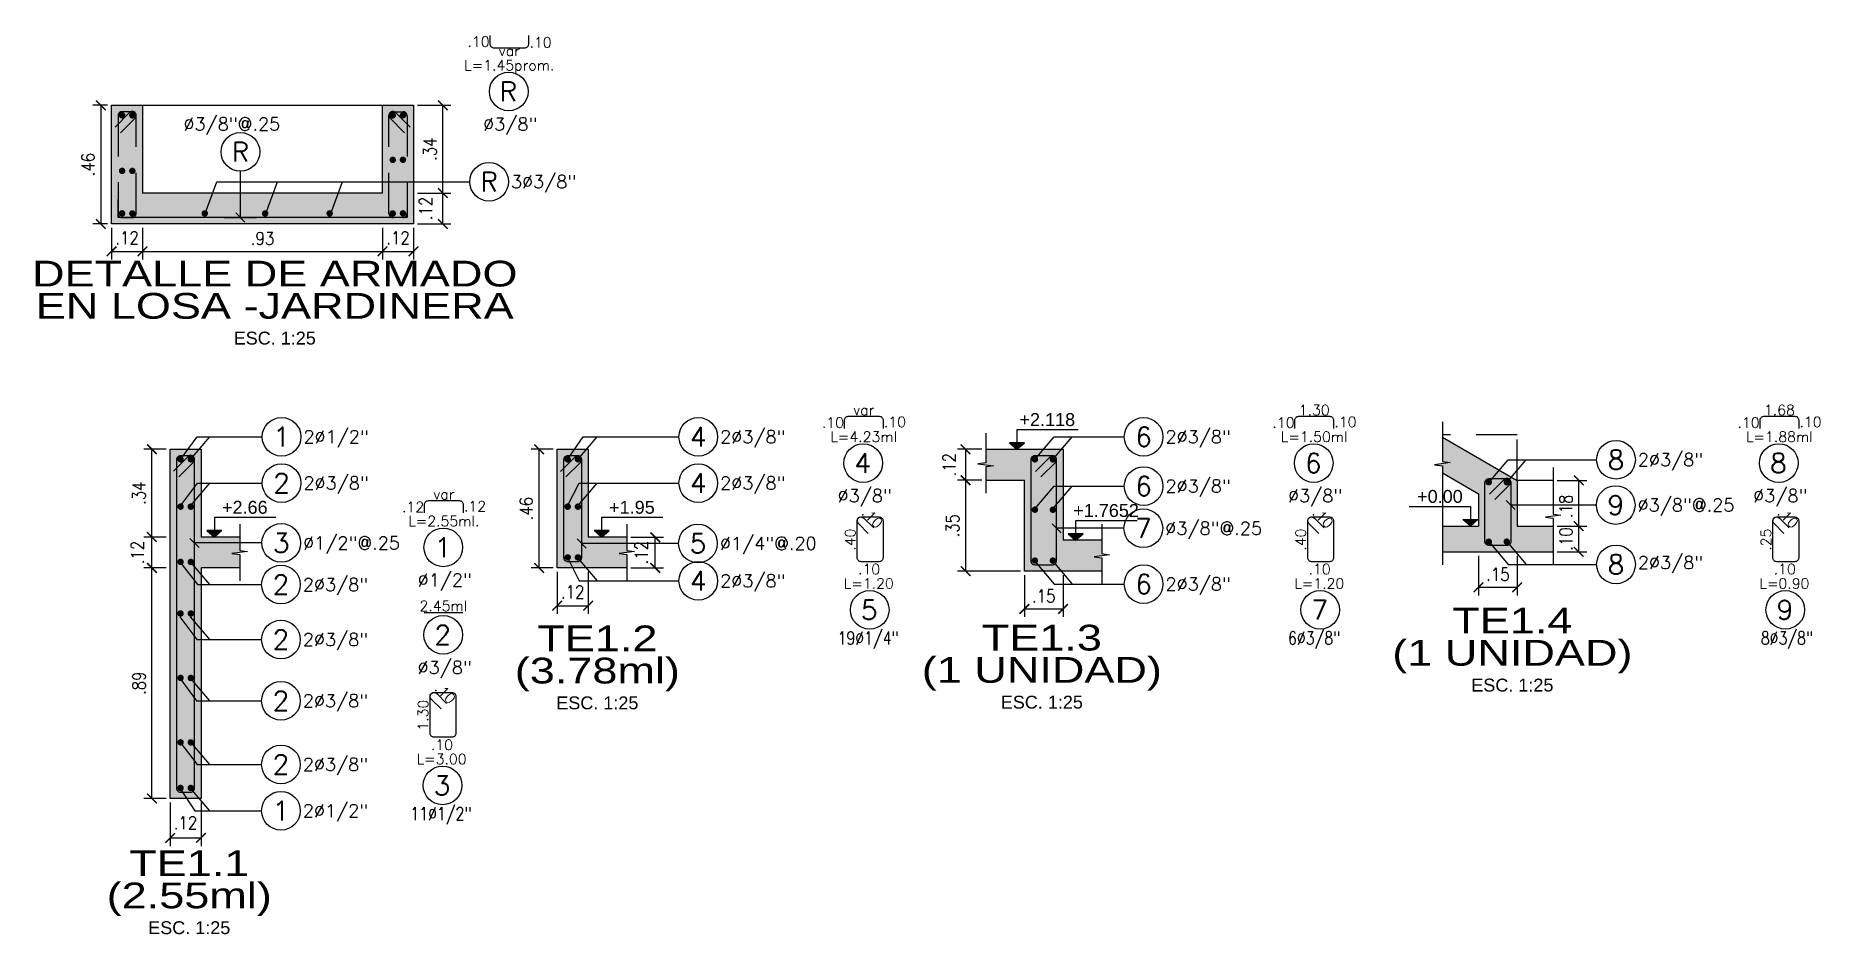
# Model space of a CAD drawing. Header units: millimetres. Extents: x -0.4 to 53.2, y 4.5 to 34.5.
# Drawn here: x 19.34 to 26.25, y 30.49 to 33.98 of the extents above; entities that cross this region are included whole.
import ezdxf
from ezdxf.enums import TextEntityAlignment as Align

# ---------------------------------------------------------------- set-up
doc = ezdxf.new("R2010")
doc.units = ezdxf.units.MM
doc.header["$LTSCALE"] = 0.05
doc.linetypes.add('HIDDEN2', pattern=[4.7625, 3.175, -1.5875])
for name, color, linetype in [('ACHURADO', 1, 'Continuous'), ('ACOTADO', 2, 'Continuous'), ('CANT_INVIS', 2, 'HIDDEN2'), ('CANT_VIS', 3, 'Continuous'), ('CONT_CORTE', 4, 'Continuous'), ('TEXTO_REFUERZO', 3, 'Continuous'), ('TITULOS', 1, 'Continuous'), ('TXT_IND', 2, 'Continuous')]:
    doc.layers.add(name, color=color, linetype=linetype)
doc.styles.add('ACOTAMIENTOS', font='romans.shx', dxfattribs={"width": 0.85})
doc.styles.add('ARIAL', font='arial.ttf')
doc.styles.get("Standard").update_dxf_attribs({"font": 'romans.shx'})
doc.dimstyles.new('ACOTA_25', dxfattribs={"dimscale": 0.025, "dimtxt": 2, "dimasz": 1.5, "dimexe": 1.25, "dimexo": 0.625, "dimgap": 1, "dimtad": 1, "dimzin": 4, "dimdsep": 46, "dimtxsty": 'ACOTAMIENTOS', "dimblk1": 'ARCHTICK', "dimblk2": 'ARCHTICK', "dimsah": 1, "dimcen": 1.5, "dimclrd": 1, "dimclre": 1, "dimclrt": 256, "dimadec": 0, "dimazin": 0, "dimtfac": 1, "dimtofl": 0, "dimtmove": 2, "dimatfit": 3, "dimldrblk": 'ARCHTICK', "dimfxl": 0, "dimtolj": 1, "dimtzin": 0, "dimarcsym": 0})

msp = doc.modelspace()

# ---------------------------------------------------------------- texts
at = {"layer": 'TEXTO_REFUERZO', "color": 2}
for s, p in [('.10', (21.052, 33.9528)), ('var', (21.1714, 33.9171)), ('.10', (21.2924, 33.9498)), ('L=1.45prom.', (21.1714, 33.8611)), ('var', (22.5455, 32.5236)), ('1.30', (24.292, 32.5236)), ('1.68', (26.0953, 32.5236)), ('.10', (22.4261, 32.4746)), ('.10', (22.6664, 32.4775)), ('.10', (24.1727, 32.4746)), ('.10', (24.413, 32.4775)), ('.10', (25.9759, 32.4746)), ('.10', (26.2163, 32.4775)), ('L=4.23ml', (22.5455, 32.4197)), ('L=1.50ml', (24.292, 32.4197)), ('L=1.88ml', (26.0953, 32.4197)), ('var', (20.9176, 32.1966)), ('.12', (20.7983, 32.1475)), ('L=2.55ml.', (20.9176, 32.0926)), ('.12', (21.0386, 32.1505)), ('.10', (22.5663, 31.9063)), ('.10', (24.3129, 31.9063)), ('.10', (26.1161, 31.9063)), ('L=1.20', (22.565, 31.8506)), ('L=1.20', (24.3115, 31.8506)), ('L=0.90', (26.1148, 31.8506)), ('2.45ml', (20.9157, 31.7638)), ('.10', (20.9103, 31.2253)), ('L=3.00', (20.9089, 31.1696))]:
    msp.add_text(s, height=0.04, dxfattribs=at).set_placement(p, align=Align.MIDDLE_CENTER)
at = {"layer": 'TEXTO_REFUERZO', "color": 3}
for s, p in [('R', (21.1677, 33.7593)), ('R', (20.1289, 33.525)), ('R', (21.0929, 33.4092)), ('1', (20.2884, 32.4196)), ('4', (21.904, 32.4196)), ('6', (23.6306, 32.4196)), ('4', (22.5418, 32.3178)), ('6', (24.2884, 32.3178)), ('8', (25.4619, 32.3308)), ('8', (26.0916, 32.3178)), ('2', (20.2884, 32.2401)), ('4', (21.904, 32.2401)), ('6', (23.6306, 32.2284)), ('9', (25.4607, 32.1551)), ('3', (20.2872, 32.008)), ('5', (21.9028, 32.0059)), ('7', (23.6294, 32.0649)), ('1', (20.914, 31.9908)), ('4', (21.904, 31.8609)), ('8', (25.4619, 31.9247)), ('2', (20.2861, 31.8465)), ('6', (23.6306, 31.8484)), ('5', (22.567, 31.7484)), ('7', (24.3135, 31.7484)), ('9', (26.1168, 31.7484)), ('2', (20.9135, 31.6514)), ('2', (20.2861, 31.6332)), ('2', (20.2861, 31.3955)), ('2', (20.2861, 31.1486)), ('3', (20.9109, 31.0674)), ('1', (20.2861, 30.9688))]:
    msp.add_text(s, height=0.075, dxfattribs=at).set_placement(p, align=Align.MIDDLE_CENTER)
at = {"layer": 'TEXTO_REFUERZO', "color": 2}
for s, p in [('%%C3/8"@.25', (19.908, 33.633)), ('%%C3/8"', (21.0699, 33.6327)), ('3%%C3/8"', (21.1779, 33.4092)), ('2%%C1/2"', (20.3734, 32.4196)), ('2%%C3/8"', (21.989, 32.4196)), ('2%%C3/8"', (23.7156, 32.4196)), ('2%%C3/8"', (25.5469, 32.3308)), ('2%%C3/8"', (20.3734, 32.2401)), ('2%%C3/8"', (21.989, 32.2401)), ('2%%C3/8"', (23.7156, 32.2284)), ('%%C3/8"', (22.444, 32.1913)), ('%%C3/8"', (24.1905, 32.1913)), ('%%C3/8"@.25', (25.5457, 32.1551)), ('%%C3/8"', (25.9938, 32.1913)), ('%%C1/2"@.25', (20.3722, 32.008)), ('%%C1/4"@.20', (21.9878, 32.0059)), ('%%C3/8"@.25', (23.7144, 32.0649)), ('2%%C3/8"', (25.5469, 31.9319)), ('%%C1/2"', (20.8161, 31.8642)), ('2%%C3/8"', (20.3711, 31.8465)), ('2%%C3/8"', (21.989, 31.8609)), ('2%%C3/8"', (23.7156, 31.8484)), ('2%%C3/8"', (20.3711, 31.6332)), ('%%C3/8"', (20.8157, 31.5248)), ('2%%C3/8"', (20.3711, 31.3955)), ('2%%C3/8"', (20.3711, 31.1486)), ('2%%C1/2"', (20.3711, 30.9688))]:
    msp.add_text(s, height=0.05, dxfattribs=at).set_placement(p, align=Align.MIDDLE_LEFT)
for s, rotation, p in [('.10', 315, (22.5793, 32.1052)), ('.10', 315, (24.3259, 32.1052)), ('.10', 315, (26.1291, 32.1052)), ('.40', 90, (22.4931, 32.0206)), ('.40', 90, (24.2397, 32.0206)), ('.25', 90, (26.0429, 32.0206)), ('.10', 315, (20.9232, 31.4241)), ('1.30', 90, (20.8371, 31.3396))]:
    msp.add_text(s, height=0.04, rotation=rotation, dxfattribs=at).set_placement(p, align=Align.MIDDLE_CENTER)
at = {"layer": 'TEXTO_REFUERZO', "color": 2, "width": 0.8}
for s, p in [('19%%C1/4"', (22.444, 31.6389)), ('6%%C3/8"', (24.1906, 31.6389)), ('8%%C3/8"', (26.0235, 31.6389)), ('11%%C1/2"', (20.788, 30.9578))]:
    msp.add_text(s, height=0.05, dxfattribs=at).set_placement(p, align=Align.MIDDLE_LEFT)

# ---------------------------------------------------------------- blocks, each defined once
blk = doc.blocks.new('Nivel-elev')
at = {"layer": 'TXT_IND'}
blk.add_hatch(color=1, dxfattribs=at).paths.add_polyline_path([(-0.058, 0.051), (0.058, 0.051), (0, 0)])
for p, q in [((0, 0), (-0.058, 0.051)), ((-0.058, 0.051), (0.058, 0.051)), ((0.058, 0.051), (0, 0))]:
    blk.add_line(p, q, dxfattribs=at)
blk.add_lwpolyline([(-0.476, 0.151), (0, 0.151), (0, 0.051)], dxfattribs=at)
blk.add_attdef('+2.85', (-0.476, 0.171), '', height=0.0975, dxfattribs=at)
blk = doc.blocks.new('_ARCHTICK')
at = {"color": 0, "linetype": 'ByBlock', "const_width": 0.15}
blk.add_lwpolyline([(-0.5, -0.5), (0.5, 0.5)], dxfattribs=at)
blk = doc.blocks.new('*D285')
at = {"layer": 'ACOTADO', "color": 1, "lineweight": -2}
for p, q in [((19.8406, 31.9109), (19.7547, 31.9109)), ((19.7859, 31.0164), (19.7859, 31.9109)), ((19.8406, 31.0164), (19.7547, 31.0164))]:
    blk.add_line(p, q, dxfattribs=at)
at = {"layer": 'DEFPOINTS', "color": 0}
for p in [(19.7859, 31.9109), (19.8562, 31.9109), (19.8562, 31.0164)]:
    blk.add_point(p, dxfattribs=at)
at = {"layer": 'ACOTADO', "color": 1, "lineweight": -2, "xscale": 0.03750000000000001, "yscale": 0.03750000000000001, "zscale": 0.03750000000000001}
for p, rotation in [((19.7859, 31.9109), 90), ((19.7859, 31.0164), 270)]:
    blk.add_blockref('_ARCHTICK', p, dxfattribs=dict(at, rotation=rotation))
at = {"layer": 'ACOTADO', "insert": (19.7359, 31.4636), "char_height": 0.05, "attachment_point": 5, "rotation": 90, "style": 'ACOTAMIENTOS'}
blk.add_mtext('\\A1;.89', dxfattribs=at)
blk = doc.blocks.new('*D364')
at = {"layer": 'ACOTADO', "color": 1, "lineweight": -2}
for p, q in [((19.8562, 31.0008), (19.8562, 30.8322)), ((19.9761, 31.0008), (19.9761, 30.8322)), ((19.8562, 30.8635), (19.9761, 30.8635))]:
    blk.add_line(p, q, dxfattribs=at)
at = {"layer": 'DEFPOINTS', "color": 0}
for p in [(19.8562, 31.0164), (19.9761, 31.0164), (19.9761, 30.8635)]:
    blk.add_point(p, dxfattribs=at)
at = {"layer": 'ACOTADO', "color": 1, "lineweight": -2, "xscale": 0.03750000000000001, "yscale": 0.03750000000000001, "zscale": 0.03750000000000001, "rotation": 180}
blk.add_blockref('_ARCHTICK', (19.8562, 30.8635), dxfattribs=at)
at = {"layer": 'ACOTADO', "color": 1, "lineweight": -2, "xscale": 0.03750000000000001, "yscale": 0.03750000000000001, "zscale": 0.03750000000000001}
blk.add_blockref('_ARCHTICK', (19.9761, 30.8635), dxfattribs=at)
at = {"layer": 'ACOTADO', "insert": (19.9161, 30.9221), "char_height": 0.05, "attachment_point": 5, "style": 'ACOTAMIENTOS'}
blk.add_mtext('\\A1;.12', dxfattribs=at)
blk = doc.blocks.new('Titulos')
at = {"layer": 'TITULOS', "color": 1, "style": 'ARIAL', "width": 1.25}
blk.add_attdef('TITULO_1', text='', height=0.2, dxfattribs=at).set_placement((0, 0.25), align=Align.MIDDLE_CENTER)
at = {"layer": 'TITULOS', "style": 'ARIAL', "width": 1.25}
blk.add_attdef('TITULO_2', text='', height=0.2, dxfattribs=at).set_placement((0, 0), align=Align.MIDDLE_CENTER)
at = {"layer": 'TITULOS', "color": 2, "width": 1.25}
for tag, p in [('ESCALA_1', (0, -0.25)), ('ESCALA_2', (0, -0.408))]:
    blk.add_attdef(tag, text='', height=0.1, dxfattribs=at).set_placement(p, align=Align.MIDDLE_CENTER)
blk = doc.blocks.new('*D365')
at = {"layer": 'ACOTADO', "color": 1, "lineweight": -2}
for p, q in [((21.3414, 32.3712), (21.2555, 32.3712)), ((21.2868, 31.9109), (21.2868, 32.3712)), ((21.3414, 31.9109), (21.2555, 31.9109))]:
    blk.add_line(p, q, dxfattribs=at)
at = {"layer": 'DEFPOINTS', "color": 0}
for p in [(21.2868, 32.3712), (21.357, 32.3712), (21.357, 31.9109)]:
    blk.add_point(p, dxfattribs=at)
at = {"layer": 'ACOTADO', "color": 1, "lineweight": -2, "xscale": 0.03750000000000001, "yscale": 0.03750000000000001, "zscale": 0.03750000000000001}
for p, rotation in [((21.2868, 32.3712), 90), ((21.2868, 31.9109), 270)]:
    blk.add_blockref('_ARCHTICK', p, dxfattribs=dict(at, rotation=rotation))
at = {"layer": 'ACOTADO', "insert": (21.2368, 32.141), "char_height": 0.05, "attachment_point": 5, "rotation": 90, "style": 'ACOTAMIENTOS'}
blk.add_mtext('\\A1;.46', dxfattribs=at)
blk = doc.blocks.new('*D286')
at = {"layer": 'ACOTADO', "color": 1, "lineweight": -2}
for p, q in [((21.357, 31.8953), (21.357, 31.7333)), ((21.4769, 31.8953), (21.4769, 31.7333)), ((21.357, 31.7645), (21.4769, 31.7645))]:
    blk.add_line(p, q, dxfattribs=at)
at = {"layer": 'DEFPOINTS', "color": 0}
for p in [(21.357, 31.9109), (21.4769, 31.9109), (21.4769, 31.7645)]:
    blk.add_point(p, dxfattribs=at)
at = {"layer": 'ACOTADO', "color": 1, "lineweight": -2, "xscale": 0.03750000000000001, "yscale": 0.03750000000000001, "zscale": 0.03750000000000001, "rotation": 180}
blk.add_blockref('_ARCHTICK', (21.357, 31.7645), dxfattribs=at)
at = {"layer": 'ACOTADO', "color": 1, "lineweight": -2, "xscale": 0.03750000000000001, "yscale": 0.03750000000000001, "zscale": 0.03750000000000001}
blk.add_blockref('_ARCHTICK', (21.4769, 31.7645), dxfattribs=at)
at = {"layer": 'ACOTADO', "insert": (21.417, 31.818), "char_height": 0.05, "attachment_point": 5, "style": 'ACOTAMIENTOS'}
blk.add_mtext('\\A1;.12', dxfattribs=at)
blk = doc.blocks.new('*D287')
at = {"layer": 'ACOTADO', "color": 1, "lineweight": -2}
for p, q in [((19.8406, 32.0309), (19.7547, 32.0309)), ((19.7859, 31.9109), (19.7859, 32.0309)), ((19.8406, 31.9109), (19.7547, 31.9109))]:
    blk.add_line(p, q, dxfattribs=at)
at = {"layer": 'DEFPOINTS', "color": 0}
for p in [(19.7859, 32.0309), (19.8562, 32.0309), (19.8562, 31.9109)]:
    blk.add_point(p, dxfattribs=at)
at = {"layer": 'ACOTADO', "color": 1, "lineweight": -2, "xscale": 0.03750000000000001, "yscale": 0.03750000000000001, "zscale": 0.03750000000000001}
for p, rotation in [((19.7859, 32.0309), 90), ((19.7859, 31.9109), 270)]:
    blk.add_blockref('_ARCHTICK', p, dxfattribs=dict(at, rotation=rotation))
at = {"layer": 'ACOTADO', "insert": (19.7298, 31.9709), "char_height": 0.05, "attachment_point": 5, "rotation": 90, "style": 'ACOTAMIENTOS'}
blk.add_mtext('\\A1;.12', dxfattribs=at)
blk = doc.blocks.new('*D288')
at = {"layer": 'ACOTADO', "color": 1, "lineweight": -2}
for p, q in [((19.8406, 32.3712), (19.7547, 32.3712)), ((19.7859, 32.0309), (19.7859, 32.3712)), ((19.8406, 32.0309), (19.7547, 32.0309))]:
    blk.add_line(p, q, dxfattribs=at)
at = {"layer": 'DEFPOINTS', "color": 0}
for p in [(19.7859, 32.3712), (19.8562, 32.3712), (19.8562, 32.0309)]:
    blk.add_point(p, dxfattribs=at)
at = {"layer": 'ACOTADO', "color": 1, "lineweight": -2, "xscale": 0.03750000000000001, "yscale": 0.03750000000000001, "zscale": 0.03750000000000001}
for p, rotation in [((19.7859, 32.3712), 90), ((19.7859, 32.0309), 270)]:
    blk.add_blockref('_ARCHTICK', p, dxfattribs=dict(at, rotation=rotation))
at = {"layer": 'ACOTADO', "insert": (19.7359, 32.201), "char_height": 0.05, "attachment_point": 5, "rotation": 90, "style": 'ACOTAMIENTOS'}
blk.add_mtext('\\A1;.34', dxfattribs=at)
blk = doc.blocks.new('*D366')
at = {"layer": 'ACOTADO', "color": 1, "lineweight": -2}
for p, q in [((21.6425, 32.0299), (21.7686, 32.0299)), ((21.7373, 31.9109), (21.7373, 32.0299)), ((21.6425, 31.9109), (21.7686, 31.9109))]:
    blk.add_line(p, q, dxfattribs=at)
at = {"layer": 'DEFPOINTS', "color": 0}
for p in [(21.6269, 32.0299), (21.7373, 32.0299), (21.6269, 31.9109)]:
    blk.add_point(p, dxfattribs=at)
at = {"layer": 'ACOTADO', "color": 1, "lineweight": -2, "xscale": 0.03750000000000001, "yscale": 0.03750000000000001, "zscale": 0.03750000000000001}
for p, rotation in [((21.7373, 32.0299), 90), ((21.7373, 31.9109), 270)]:
    blk.add_blockref('_ARCHTICK', p, dxfattribs=dict(at, rotation=rotation))
at = {"layer": 'ACOTADO', "insert": (21.6828, 31.9704), "char_height": 0.05, "attachment_point": 5, "rotation": 90, "style": 'ACOTAMIENTOS'}
blk.add_mtext('\\A1;.12', dxfattribs=at)
blk = doc.blocks.new('*D289')
at = {"layer": 'ACOTADO', "color": 1, "lineweight": -2}
for p, q in [((23.1683, 31.8828), (23.1683, 31.7208)), ((23.3182, 31.8828), (23.3182, 31.7208)), ((23.1683, 31.752), (23.3182, 31.752))]:
    blk.add_line(p, q, dxfattribs=at)
at = {"layer": 'DEFPOINTS', "color": 0}
for p in [(23.1683, 31.8984), (23.3182, 31.8984), (23.3182, 31.752)]:
    blk.add_point(p, dxfattribs=at)
at = {"layer": 'ACOTADO', "color": 1, "lineweight": -2, "xscale": 0.03750000000000001, "yscale": 0.03750000000000001, "zscale": 0.03750000000000001, "rotation": 180}
blk.add_blockref('_ARCHTICK', (23.1683, 31.752), dxfattribs=at)
at = {"layer": 'ACOTADO', "color": 1, "lineweight": -2, "xscale": 0.03750000000000001, "yscale": 0.03750000000000001, "zscale": 0.03750000000000001}
blk.add_blockref('_ARCHTICK', (23.3182, 31.752), dxfattribs=at)
at = {"layer": 'ACOTADO', "insert": (23.2433, 31.802), "char_height": 0.05, "attachment_point": 5, "style": 'ACOTAMIENTOS'}
blk.add_mtext('\\A1;.15', dxfattribs=at)
blk = doc.blocks.new('*D367')
at = {"layer": 'ACOTADO', "color": 1, "lineweight": -2}
for p, q in [((23.0027, 32.3712), (22.9091, 32.3712)), ((22.9403, 32.3712), (22.9403, 32.2512)), ((23.0027, 32.2512), (22.9091, 32.2512))]:
    blk.add_line(p, q, dxfattribs=at)
at = {"layer": 'DEFPOINTS', "color": 0}
for p in [(23.0183, 32.3712), (22.9403, 32.2512), (23.0183, 32.2512)]:
    blk.add_point(p, dxfattribs=at)
at = {"layer": 'ACOTADO', "color": 1, "lineweight": -2, "xscale": 0.03750000000000001, "yscale": 0.03750000000000001, "zscale": 0.03750000000000001}
for p, rotation in [((22.9403, 32.3712), 90), ((22.9403, 32.2512), 270)]:
    blk.add_blockref('_ARCHTICK', p, dxfattribs=dict(at, rotation=rotation))
at = {"layer": 'ACOTADO', "insert": (22.8768, 32.3112), "char_height": 0.05, "attachment_point": 5, "rotation": 90, "style": 'ACOTAMIENTOS'}
blk.add_mtext('\\A1;.12', dxfattribs=at)
blk = doc.blocks.new('*D368')
at = {"layer": 'ACOTADO', "color": 1, "lineweight": -2}
for p, q in [((23.0027, 32.2512), (22.9091, 32.2512)), ((22.9403, 32.2512), (22.9403, 31.8984)), ((23.1527, 31.8984), (22.9091, 31.8984))]:
    blk.add_line(p, q, dxfattribs=at)
at = {"layer": 'DEFPOINTS', "color": 0}
for p in [(23.0183, 32.2512), (22.9403, 31.8984), (23.1683, 31.8984)]:
    blk.add_point(p, dxfattribs=at)
at = {"layer": 'ACOTADO', "color": 1, "lineweight": -2, "xscale": 0.03750000000000001, "yscale": 0.03750000000000001, "zscale": 0.03750000000000001}
for p, rotation in [((22.9403, 32.2512), 90), ((22.9403, 31.8984), 270)]:
    blk.add_blockref('_ARCHTICK', p, dxfattribs=dict(at, rotation=rotation))
at = {"layer": 'ACOTADO', "insert": (22.8903, 32.0748), "char_height": 0.05, "attachment_point": 5, "rotation": 90, "style": 'ACOTAMIENTOS'}
blk.add_mtext('\\A1;.35', dxfattribs=at)
blk = doc.blocks.new('*D290')
at = {"layer": 'ACOTADO', "color": 1, "lineweight": -2}
for p, q in [((24.929, 31.9575), (24.929, 31.8045)), ((25.079, 31.9575), (25.079, 31.8045)), ((24.929, 31.8358), (25.079, 31.8358))]:
    blk.add_line(p, q, dxfattribs=at)
at = {"layer": 'DEFPOINTS', "color": 0}
for p in [(24.929, 31.9732), (25.079, 31.9732), (25.079, 31.8358)]:
    blk.add_point(p, dxfattribs=at)
at = {"layer": 'ACOTADO', "color": 1, "lineweight": -2, "xscale": 0.03750000000000001, "yscale": 0.03750000000000001, "zscale": 0.03750000000000001, "rotation": 180}
blk.add_blockref('_ARCHTICK', (24.929, 31.8358), dxfattribs=at)
at = {"layer": 'ACOTADO', "color": 1, "lineweight": -2, "xscale": 0.03750000000000001, "yscale": 0.03750000000000001, "zscale": 0.03750000000000001}
blk.add_blockref('_ARCHTICK', (25.079, 31.8358), dxfattribs=at)
at = {"layer": 'ACOTADO', "insert": (25.004, 31.8858), "char_height": 0.05, "attachment_point": 5, "style": 'ACOTAMIENTOS'}
blk.add_mtext('\\A1;.15', dxfattribs=at)
blk = doc.blocks.new('*D369')
at = {"layer": 'ACOTADO', "color": 1, "lineweight": -2}
for p, q in [((25.234, 32.0732), (25.3487, 32.0732)), ((25.3175, 31.9732), (25.3175, 32.0732)), ((25.234, 31.9732), (25.3487, 31.9732))]:
    blk.add_line(p, q, dxfattribs=at)
at = {"layer": 'DEFPOINTS', "color": 0}
for p in [(25.2183, 32.0732), (25.3175, 32.0732), (25.2183, 31.9732)]:
    blk.add_point(p, dxfattribs=at)
at = {"layer": 'ACOTADO', "color": 1, "lineweight": -2, "xscale": 0.03750000000000001, "yscale": 0.03750000000000001, "zscale": 0.03750000000000001}
for p, rotation in [((25.3175, 32.0732), 90), ((25.3175, 31.9732), 270)]:
    blk.add_blockref('_ARCHTICK', p, dxfattribs=dict(at, rotation=rotation))
at = {"layer": 'ACOTADO', "insert": (25.268, 32.0232), "char_height": 0.05, "attachment_point": 5, "rotation": 90, "style": 'ACOTAMIENTOS'}
blk.add_mtext('\\A1;.10', dxfattribs=at)
blk = doc.blocks.new('*D370')
at = {"layer": 'ACOTADO', "color": 1, "lineweight": -2}
for p, q in [((25.234, 32.2508), (25.3487, 32.2508)), ((25.3175, 32.0732), (25.3175, 32.2508)), ((25.234, 32.0732), (25.3487, 32.0732))]:
    blk.add_line(p, q, dxfattribs=at)
at = {"layer": 'DEFPOINTS', "color": 0}
for p in [(25.2183, 32.2508), (25.3175, 32.2508), (25.2183, 32.0732)]:
    blk.add_point(p, dxfattribs=at)
at = {"layer": 'ACOTADO', "color": 1, "lineweight": -2, "xscale": 0.03750000000000001, "yscale": 0.03750000000000001, "zscale": 0.03750000000000001}
for p, rotation in [((25.3175, 32.2508), 90), ((25.3175, 32.0732), 270)]:
    blk.add_blockref('_ARCHTICK', p, dxfattribs=dict(at, rotation=rotation))
at = {"layer": 'ACOTADO', "insert": (25.2675, 32.1498), "char_height": 0.05, "attachment_point": 5, "rotation": 90, "style": 'ACOTAMIENTOS'}
blk.add_mtext('\\A1;.18', dxfattribs=at)
blk = doc.blocks.new('COTA25')
at = {"layer": 'TEXTO_REFUERZO'}
blk.add_line((-0.0177, -0.0177), (0.0177, 0.0177), dxfattribs=at)
at = {"layer": 'TEXTO_REFUERZO', "color": 1}
blk.add_line((0, -0.0625), (0, 0.0625), dxfattribs=at)
blk = doc.blocks.new('*D371')
at = {"layer": 'ACOTADO', "color": 1, "lineweight": -2}
for p, q in [((19.6139, 33.7057), (19.5569, 33.7057)), ((19.5881, 33.7057), (19.5881, 33.2454)), ((19.6139, 33.2454), (19.5569, 33.2454))]:
    blk.add_line(p, q, dxfattribs=at)
at = {"layer": 'DEFPOINTS', "color": 0}
for p in [(19.6295, 33.7057), (19.5881, 33.2454), (19.6295, 33.2454)]:
    blk.add_point(p, dxfattribs=at)
at = {"layer": 'ACOTADO', "color": 1, "lineweight": -2, "xscale": 0.03750000000000001, "yscale": 0.03750000000000001, "zscale": 0.03750000000000001}
for p, rotation in [((19.5881, 33.7057), 90), ((19.5881, 33.2454), 270)]:
    blk.add_blockref('_ARCHTICK', p, dxfattribs=dict(at, rotation=rotation))
at = {"layer": 'ACOTADO', "insert": (19.5381, 33.4755), "char_height": 0.05, "attachment_point": 5, "rotation": 90, "style": 'ACOTAMIENTOS'}
blk.add_mtext('\\A1;.46', dxfattribs=at)
blk = doc.blocks.new('*D291')
at = {"layer": 'ACOTADO', "color": 1, "lineweight": -2}
for p, q in [((20.8154, 33.3654), (20.945, 33.3654)), ((20.9138, 33.2454), (20.9138, 33.3654)), ((20.8154, 33.2454), (20.945, 33.2454))]:
    blk.add_line(p, q, dxfattribs=at)
at = {"layer": 'DEFPOINTS', "color": 0}
for p in [(20.7998, 33.3654), (20.9138, 33.3654), (20.7998, 33.2454)]:
    blk.add_point(p, dxfattribs=at)
at = {"layer": 'ACOTADO', "color": 1, "lineweight": -2, "xscale": 0.03750000000000001, "yscale": 0.03750000000000001, "zscale": 0.03750000000000001}
for p, rotation in [((20.9138, 33.3654), 90), ((20.9138, 33.2454), 270)]:
    blk.add_blockref('_ARCHTICK', p, dxfattribs=dict(at, rotation=rotation))
at = {"layer": 'ACOTADO', "insert": (20.8469, 33.3054), "char_height": 0.05, "attachment_point": 5, "rotation": 90, "style": 'ACOTAMIENTOS'}
blk.add_mtext('\\A1;.12', dxfattribs=at)
blk = doc.blocks.new('*D372')
at = {"layer": 'ACOTADO', "color": 1, "lineweight": -2}
for p, q in [((20.8154, 33.7057), (20.945, 33.7057)), ((20.9138, 33.3654), (20.9138, 33.7057)), ((20.8154, 33.3654), (20.945, 33.3654))]:
    blk.add_line(p, q, dxfattribs=at)
at = {"layer": 'DEFPOINTS', "color": 0}
for p in [(20.7998, 33.7057), (20.9138, 33.7057), (20.7998, 33.3654)]:
    blk.add_point(p, dxfattribs=at)
at = {"layer": 'ACOTADO', "color": 1, "lineweight": -2, "xscale": 0.03750000000000001, "yscale": 0.03750000000000001, "zscale": 0.03750000000000001}
for p, rotation in [((20.9138, 33.7057), 90), ((20.9138, 33.3654), 270)]:
    blk.add_blockref('_ARCHTICK', p, dxfattribs=dict(at, rotation=rotation))
at = {"layer": 'ACOTADO', "insert": (20.8638, 33.5355), "char_height": 0.05, "attachment_point": 5, "rotation": 90, "style": 'ACOTAMIENTOS'}
blk.add_mtext('\\A1;.34', dxfattribs=at)
blk = doc.blocks.new('*D292')
at = {"layer": 'ACOTADO', "color": 1, "lineweight": -2}
for p, q in [((19.6295, 33.2298), (19.6295, 33.1078)), ((19.7494, 33.2298), (19.7494, 33.1078)), ((19.6295, 33.1391), (19.7494, 33.1391))]:
    blk.add_line(p, q, dxfattribs=at)
at = {"layer": 'DEFPOINTS', "color": 0}
for p in [(19.6295, 33.2454), (19.7494, 33.2454), (19.7494, 33.1391)]:
    blk.add_point(p, dxfattribs=at)
at = {"layer": 'ACOTADO', "color": 1, "lineweight": -2, "xscale": 0.03750000000000001, "yscale": 0.03750000000000001, "zscale": 0.03750000000000001, "rotation": 180}
blk.add_blockref('_ARCHTICK', (19.6295, 33.1391), dxfattribs=at)
at = {"layer": 'ACOTADO', "color": 1, "lineweight": -2, "xscale": 0.03750000000000001, "yscale": 0.03750000000000001, "zscale": 0.03750000000000001}
blk.add_blockref('_ARCHTICK', (19.7494, 33.1391), dxfattribs=at)
at = {"layer": 'ACOTADO', "insert": (19.6895, 33.1915), "char_height": 0.05, "attachment_point": 5, "style": 'ACOTAMIENTOS'}
blk.add_mtext('\\A1;.12', dxfattribs=at)
blk = doc.blocks.new('*D373')
at = {"layer": 'ACOTADO', "color": 1, "lineweight": -2}
for p, q in [((19.7494, 33.2298), (19.7494, 33.1078)), ((20.6798, 33.2298), (20.6798, 33.1078)), ((19.7494, 33.1391), (20.6798, 33.1391))]:
    blk.add_line(p, q, dxfattribs=at)
at = {"layer": 'DEFPOINTS', "color": 0}
for p in [(19.7494, 33.2454), (20.6798, 33.2454), (20.6798, 33.1391)]:
    blk.add_point(p, dxfattribs=at)
at = {"layer": 'ACOTADO', "color": 1, "lineweight": -2, "xscale": 0.03750000000000001, "yscale": 0.03750000000000001, "zscale": 0.03750000000000001, "rotation": 180}
blk.add_blockref('_ARCHTICK', (19.7494, 33.1391), dxfattribs=at)
at = {"layer": 'ACOTADO', "color": 1, "lineweight": -2, "xscale": 0.03750000000000001, "yscale": 0.03750000000000001, "zscale": 0.03750000000000001}
blk.add_blockref('_ARCHTICK', (20.6798, 33.1391), dxfattribs=at)
at = {"layer": 'ACOTADO', "insert": (20.2146, 33.1891), "char_height": 0.05, "attachment_point": 5, "style": 'ACOTAMIENTOS'}
blk.add_mtext('\\A1;.93', dxfattribs=at)
blk = doc.blocks.new('*D374')
at = {"layer": 'ACOTADO', "color": 1, "lineweight": -2}
for p, q in [((20.6798, 33.2298), (20.6798, 33.1078)), ((20.7998, 33.2298), (20.7998, 33.1078)), ((20.6798, 33.1391), (20.7998, 33.1391))]:
    blk.add_line(p, q, dxfattribs=at)
at = {"layer": 'DEFPOINTS', "color": 0}
for p in [(20.6798, 33.2454), (20.7998, 33.2454), (20.7998, 33.1391)]:
    blk.add_point(p, dxfattribs=at)
at = {"layer": 'ACOTADO', "color": 1, "lineweight": -2, "xscale": 0.03750000000000001, "yscale": 0.03750000000000001, "zscale": 0.03750000000000001, "rotation": 180}
blk.add_blockref('_ARCHTICK', (20.6798, 33.1391), dxfattribs=at)
at = {"layer": 'ACOTADO', "color": 1, "lineweight": -2, "xscale": 0.03750000000000001, "yscale": 0.03750000000000001, "zscale": 0.03750000000000001}
blk.add_blockref('_ARCHTICK', (20.7998, 33.1391), dxfattribs=at)
at = {"layer": 'ACOTADO', "insert": (20.7398, 33.1915), "char_height": 0.05, "attachment_point": 5, "style": 'ACOTAMIENTOS'}
blk.add_mtext('\\A1;.12', dxfattribs=at)

# ---------------------------------------------------------------- dimensions: what is measured, and where the dimension line sits
at = {"layer": 'ACOTADO'}
for p1, p2, distance, picture, middle in [((19.6295, 33.7057), (19.6295, 33.2454), -0.0414, '*D371', (19.5381, 33.4755)), ((21.357, 31.9109), (21.357, 32.3712), 0.0702, '*D365', (21.2368, 32.141)), ((24.929, 31.9732), (25.079, 31.9732), -0.1374, '*D290', (25.004, 31.8858)), ((19.8562, 31.0164), (19.8562, 31.9109), 0.0702, '*D285', (19.7359, 31.4636)), ((23.1683, 31.8984), (23.3182, 31.8984), -0.1463, '*D289', (23.2433, 31.802))]:
    dim = msp.add_aligned_dim(p1=p1, p2=p2, distance=distance, dimstyle='ACOTA_25', dxfattribs=at)
    dim.commit()
    dim.dimension.update_dxf_attribs({"geometry": picture, "text_midpoint": middle})
for base, p1, p2, angle, picture, middle in [((20.9138, 33.7057), (20.7998, 33.3654), (20.7998, 33.7057), 270, '*D372', (20.8638, 33.5355)), ((20.6798, 33.1391), (19.7494, 33.2454), (20.6798, 33.2454), 180, '*D373', (20.2146, 33.1891)), ((19.7859, 32.3712), (19.8562, 32.0309), (19.8562, 32.3712), 270, '*D288', (19.7359, 32.201)), ((22.9403, 31.8984), (23.0183, 32.2512), (23.1683, 31.8984), 90, '*D368', (22.8903, 32.0748))]:
    dim = msp.add_linear_dim(base=base, p1=p1, p2=p2, angle=angle, dimstyle='ACOTA_25', dxfattribs=at)
    dim.commit()
    dim.dimension.update_dxf_attribs({"geometry": picture, "text_midpoint": middle})
for base, p1, p2, angle, picture, middle, dimtype in [((20.9138, 33.3654), (20.7998, 33.2454), (20.7998, 33.3654), 90, '*D291', (20.8469, 33.3054), 161), ((19.7494, 33.1391), (19.6295, 33.2454), (19.7494, 33.2454), 0, '*D292', (19.6895, 33.1915), 161), ((20.7998, 33.1391), (20.6798, 33.2454), (20.7998, 33.2454), 180, '*D374', (20.7398, 33.1915), 160), ((22.9403, 32.2512), (23.0183, 32.3712), (23.0183, 32.2512), 270, '*D367', (22.8768, 32.3112), 161), ((25.3175, 32.2508), (25.2183, 32.0732), (25.2183, 32.2508), 270, '*D370', (25.2675, 32.1498), 160), ((19.7859, 32.0309), (19.8562, 31.9109), (19.8562, 32.0309), 270, '*D287', (19.7298, 31.9709), 160), ((21.7373, 32.0299), (21.6269, 31.9109), (21.6269, 32.0299), 90, '*D366', (21.6828, 31.9704), 161), ((25.3175, 32.0732), (25.2183, 31.9732), (25.2183, 32.0732), 90, '*D369', (25.268, 32.0232), 161), ((21.4769, 31.7645), (21.357, 31.9109), (21.4769, 31.9109), 0, '*D286', (21.417, 31.818), 161), ((19.9761, 30.8635), (19.8562, 31.0164), (19.9761, 31.0164), 0, '*D364', (19.9161, 30.9221), 161)]:
    dim = msp.add_linear_dim(base=base, p1=p1, p2=p2, angle=angle, dimstyle='ACOTA_25', dxfattribs=at)
    dim.commit()
    dim.dimension.update_dxf_attribs({"geometry": picture, "text_midpoint": middle, "dimtype": dimtype})

# ---------------------------------------------------------------- hatches: boundary and pattern name
at = {"layer": 'ACHURADO', "ltscale": 0.2}
h = msp.add_hatch(color=254, dxfattribs=at)
h.dxf.hatch_style = 1
h.paths.add_polyline_path([(20.7998, 33.7057), (20.6798, 33.7057), (20.6798, 33.3654), (19.7494, 33.3654), (19.7494, 33.7057), (19.6295, 33.7057), (19.6295, 33.5293), (19.6295, 33.2454), (20.6798, 33.2454), (20.7998, 33.2454)])
h = msp.add_hatch(color=254, dxfattribs=at)
h.dxf.hatch_style = 1
h.paths.add_polyline_path([(25.079, 32.2508), (24.7887, 32.4177), (24.7887, 32.3235), (24.8187, 32.3195), (24.7587, 32.3115), (24.7887, 32.3075), (24.7887, 32.2793), (24.929, 32.1986), (24.929, 32.0732), (24.7887, 32.0732), (24.7887, 31.9732), (25.2183, 31.9732), (25.2183, 32.0732), (25.079, 32.0732)])
h = msp.add_hatch(color=254, dxfattribs=at)
h.dxf.hatch_style = 1
h.paths.add_polyline_path([(20.1261, 32.0309), (19.9761, 32.0309), (19.9761, 32.3712), (19.8562, 32.3712), (19.8562, 32.1948), (19.8562, 31.0164), (19.9761, 31.0164), (19.9761, 31.9109), (20.1261, 31.9109), (20.1261, 31.9629), (20.0961, 31.9669), (20.1561, 31.9749), (20.1261, 31.9789)])
h = msp.add_hatch(color=254, dxfattribs=at)
h.dxf.hatch_style = 1
h.paths.add_polyline_path([(21.4769, 32.3712), (21.357, 32.3712), (21.357, 32.1948), (21.357, 31.9109), (21.4769, 31.9109), (21.6269, 31.9109), (21.6269, 31.9629), (21.5969, 31.9669), (21.6569, 31.9749), (21.6269, 31.9789), (21.6269, 32.0309), (21.4769, 32.0309)])
h = msp.add_hatch(color=254, dxfattribs=at)
h.dxf.hatch_style = 1
h.paths.add_polyline_path([(23.3182, 32.3712), (23.1683, 32.3712), (23.0183, 32.3712), (23.0183, 32.3192), (22.9883, 32.3152), (23.0483, 32.3072), (23.0183, 32.3032), (23.0183, 32.2512), (23.1683, 32.2512), (23.1683, 31.8984), (23.3182, 31.8984), (23.4682, 31.8984), (23.4682, 31.9504), (23.4382, 31.9544), (23.4982, 31.9624), (23.4682, 31.9664), (23.4682, 32.0184), (23.3182, 32.0184)])

# ---------------------------------------------------------------- linework, layer by layer
at = {"layer": 'CANT_INVIS', "color": 6}
msp.add_line((25.079, 32.2508), (25.079, 32.4272), dxfattribs=at)
at = {"layer": 'CANT_INVIS', "color": 2}
for points in [[(19.6639, 33.5995), (19.7204, 33.6561, 1), (19.6992, 33.6773), (19.6427, 33.6208)], [(20.7654, 33.5995), (20.7088, 33.6561, -1), (20.73, 33.6773), (20.7866, 33.6208)]]:
    msp.add_lwpolyline(points, format="xyb", dxfattribs=at)
for points in [[(19.7094, 33.6807), (19.6695, 33.6807, 0.414214), (19.6545, 33.6657), (19.6545, 33.2854, 0.414214), (19.6695, 33.2704), (19.7094, 33.2704, 0.414214), (19.7244, 33.2854), (19.7244, 33.6657, 0.414214)], [(20.7198, 33.6807), (20.7597, 33.6807, -0.414214), (20.7747, 33.6657), (20.7747, 33.2854, -0.414214), (20.7597, 33.2704), (20.7198, 33.2704, -0.414214), (20.7048, 33.2854), (20.7048, 33.6657, -0.414214)]]:
    msp.add_lwpolyline(points, format="xyb", close=True, dxfattribs=at)
at = {"layer": 'CANT_INVIS', "color": 2, "const_width": 0.0125}
for points in [[(19.6639, 33.6669, -1), (19.6764, 33.6669, -1)], [(19.7036, 33.6667, -1), (19.7161, 33.6667, -1)], [(20.7256, 33.6667, 1), (20.7131, 33.6667, 1)], [(20.7653, 33.6669, 1), (20.7528, 33.6669, 1)], [(20.7256, 33.4941, 1), (20.7131, 33.4941, 1)], [(20.7653, 33.4943, 1), (20.7528, 33.4943, 1)], [(19.6639, 33.4515, -1), (19.6764, 33.4515, -1)], [(19.7036, 33.4513, -1), (19.7161, 33.4513, -1)], [(19.6639, 33.2865, -1), (19.6764, 33.2865, -1)], [(19.7036, 33.2863, -1), (19.7161, 33.2863, -1)], [(20.7256, 33.2863, 1), (20.7131, 33.2863, 1)], [(20.7653, 33.2865, 1), (20.7528, 33.2865, 1)]]:
    msp.add_lwpolyline(points, format="xyb", close=True, dxfattribs=at)
at = {"layer": 'CANT_INVIS', "color": 6}
for points in [[(25.079, 32.4272), (24.7887, 32.4272)], [(25.2183, 32.2508), (25.079, 32.2508)]]:
    msp.add_lwpolyline(points, dxfattribs=at)
at = {"layer": 'CANT_VIS'}
msp.add_line((19.7494, 33.7057), (20.6798, 33.7057), dxfattribs=at)
at = {"layer": 'CONT_CORTE'}
for p, q in [((20.6798, 33.3654), (19.7494, 33.3654)), ((20.6798, 33.2454), (19.6295, 33.2454)), ((24.7887, 32.4177), (25.079, 32.2508)), ((23.0183, 32.3712), (23.1683, 32.3712)), ((23.0183, 32.2512), (23.1683, 32.2512)), ((24.7887, 32.2793), (24.929, 32.1986)), ((25.079, 32.2508), (25.079, 32.0732)), ((24.929, 32.1986), (24.929, 32.0732)), ((24.7887, 32.0732), (24.929, 32.0732)), ((25.079, 32.0732), (25.2183, 32.0732)), ((20.1261, 32.0309), (19.9761, 32.0309)), ((21.6269, 32.0309), (21.4769, 32.0309)), ((23.4682, 32.0184), (23.3182, 32.0184)), ((24.7887, 31.9732), (25.2183, 31.9732)), ((20.1261, 31.9109), (19.9761, 31.9109)), ((19.9761, 31.9109), (19.9761, 31.0164)), ((21.6269, 31.9109), (21.357, 31.9109)), ((23.4682, 31.8984), (23.1683, 31.8984))]:
    msp.add_line(p, q, dxfattribs=at)
for points in [[(19.6295, 33.5293), (19.6295, 33.7057), (19.7494, 33.7057), (19.7494, 33.3654)], [(20.6798, 33.3654), (20.6798, 33.7057), (20.7998, 33.7057), (20.7998, 33.2454), (20.6798, 33.2454)], [(19.7494, 33.2454), (19.6295, 33.2454), (19.6295, 33.5293)], [(19.8562, 32.1948), (19.8562, 32.3712), (19.9761, 32.3712), (19.9761, 32.0309)], [(21.357, 32.1948), (21.357, 32.3712), (21.4769, 32.3712), (21.4769, 32.0309)], [(23.1683, 32.3712), (23.1683, 32.3712), (23.3182, 32.3712), (23.3182, 32.0184)], [(23.3182, 31.8984), (23.1683, 31.8984), (23.1683, 32.2512)], [(19.9761, 31.0164), (19.8562, 31.0164), (19.8562, 32.1948)], [(21.4769, 31.9109), (21.357, 31.9109), (21.357, 32.1948)]]:
    msp.add_lwpolyline(points, dxfattribs=at)
at = {"layer": 'CONT_CORTE', "color": 1}
for points in [[(24.7887, 32.4772), (24.7887, 32.3235), (24.8187, 32.3195), (24.7587, 32.3115), (24.7887, 32.3075), (24.7887, 31.9232)], [(23.0183, 32.4337), (23.0183, 32.3192), (22.9883, 32.3152), (23.0483, 32.3072), (23.0183, 32.3032), (23.0183, 32.2012)], [(25.2183, 32.3008), (25.2183, 32.12), (25.2483, 32.116), (25.1883, 32.108), (25.2183, 32.104), (25.2183, 31.9232)], [(20.1261, 32.0809), (20.1261, 31.9789), (20.1561, 31.9749), (20.0961, 31.9669), (20.1261, 31.9629), (20.1261, 31.8609)], [(21.6269, 32.0809), (21.6269, 31.9789), (21.6569, 31.9749), (21.5969, 31.9669), (21.6269, 31.9629), (21.6269, 31.8609)], [(23.4682, 32.0809), (23.4682, 31.9664), (23.4982, 31.9624), (23.4382, 31.9544), (23.4682, 31.9504), (23.4682, 31.8484)]]:
    msp.add_lwpolyline(points, dxfattribs=at)
at = {"layer": 'TEXTO_REFUERZO', "color": 1}
for p, q in [((20.1289, 33.2704), (20.1289, 33.45)), ((25.3857, 32.1551), (25.0539, 32.1551)), ((23.5544, 32.0649), (23.2932, 32.0649)), ((20.2122, 32.008), (19.9511, 32.008)), ((21.8278, 32.0059), (21.4519, 32.0059))]:
    msp.add_line(p, q, dxfattribs=at)
at = {"layer": 'TEXTO_REFUERZO'}
for p, q in [((25.0715, 32.1375), (25.0362, 32.1728)), ((23.3109, 32.0472), (23.2756, 32.0825)), ((19.9688, 31.9903), (19.9334, 32.0256)), ((21.4696, 31.9882), (21.4342, 32.0235))]:
    msp.add_line(p, q, dxfattribs=at)
at = {"layer": 'TEXTO_REFUERZO', "color": 5}
for points in [[(21.0964, 33.9759), (21.0964, 33.9432, 0.414214), (21.1114, 33.9282), (21.2314, 33.9282, 0.414214), (21.2464, 33.9432), (21.2464, 33.9759)], [(22.4705, 32.4515), (22.4705, 32.4842, -0.414214), (22.4855, 32.4992), (22.6055, 32.4992, -0.414214), (22.6205, 32.4842), (22.6205, 32.4515)], [(24.217, 32.4515), (24.217, 32.4842, -0.414214), (24.232, 32.4992), (24.352, 32.4992, -0.414214), (24.367, 32.4842), (24.367, 32.4515)], [(26.0203, 32.4515), (26.0203, 32.4842, -0.414214), (26.0353, 32.4992), (26.1553, 32.4992, -0.414214), (26.1703, 32.4842), (26.1703, 32.4515)], [(19.8905, 32.265), (19.9471, 32.3216, 1), (19.9259, 32.3428), (19.8693, 32.2862)], [(21.391, 32.264), (21.4475, 32.3206, 1), (21.4263, 32.3418), (21.3697, 32.2852)], [(23.2323, 32.2639), (23.2889, 32.3205, 1), (23.2677, 32.3417), (23.2111, 32.2852)], [(24.9923, 32.1763), (25.0489, 32.2329, 1), (25.0277, 32.2541), (24.9711, 32.1975)], [(20.8426, 32.1244), (20.8426, 32.1571, -0.414214), (20.8576, 32.1721), (20.9776, 32.1721, -0.414214), (20.9926, 32.1571), (20.9926, 32.1244)], [(22.5627, 32.0452), (22.5247, 32.0832, -0.668179), (22.5353, 32.1088), (22.6053, 32.1088, -0.414214), (22.6203, 32.0938), (22.6203, 31.9502, -0.414214), (22.6053, 31.9352), (22.5353, 31.9352, -0.414214), (22.5203, 31.9502), (22.5203, 32.0938, -0.668179), (22.5459, 32.1044), (22.584, 32.0664)], [(24.3093, 32.0452), (24.2713, 32.0832, -0.668179), (24.2819, 32.1088), (24.3519, 32.1088, -0.414214), (24.3669, 32.0938), (24.3669, 31.9502, -0.414214), (24.3519, 31.9352), (24.2819, 31.9352, -0.414214), (24.2669, 31.9502), (24.2669, 32.0938, -0.668179), (24.2925, 32.1044), (24.3305, 32.0664)], [(26.1126, 32.0452), (26.0745, 32.0832, -0.668179), (26.0851, 32.1088), (26.1551, 32.1088, -0.414214), (26.1701, 32.0938), (26.1701, 31.9502, -0.414214), (26.1551, 31.9352), (26.0851, 31.9352, -0.414214), (26.0701, 31.9502), (26.0701, 32.0938, -0.668179), (26.0957, 32.1044), (26.1338, 32.0664)], [(20.9067, 31.3641), (20.8687, 31.4022, -0.668179), (20.8793, 31.4278), (20.9493, 31.4278, -0.414214), (20.9643, 31.4128), (20.9643, 31.2692, -0.414214), (20.9493, 31.2542), (20.8793, 31.2542, -0.414214), (20.8643, 31.2692), (20.8643, 31.4128, -0.668179), (20.8899, 31.4234), (20.9279, 31.3854)]]:
    msp.add_lwpolyline(points, format="xyb", dxfattribs=at)
at = {"layer": 'TEXTO_REFUERZO', "color": 1}
for points in [[(19.992, 33.2863), (20.0371, 33.4092), (20.2756, 33.4092)], [(20.2273, 33.2863), (20.2725, 33.4092), (21.0179, 33.4092)], [(20.4799, 33.2863), (20.525, 33.4092), (20.7485, 33.4092)], [(19.8962, 32.3312), (19.9613, 32.4196), (20.1432, 32.4196)], [(19.9357, 32.3312), (20.0107, 32.4196), (20.2128, 32.4196)], [(21.397, 32.3312), (21.4578, 32.4196), (21.6441, 32.4196)], [(21.4366, 32.3312), (21.5116, 32.4196), (21.8283, 32.4196)], [(23.2083, 32.3312), (23.2833, 32.4196), (23.4854, 32.4196)], [(23.2779, 32.3312), (23.3529, 32.4196), (23.5549, 32.4196)], [(24.969, 32.2423), (25.044, 32.3308), (25.246, 32.3308)], [(25.0385, 32.2423), (25.1135, 32.3308), (25.3863, 32.3308)], [(19.8962, 32.1517), (19.9629, 32.2401), (20.1432, 32.2401)], [(19.9357, 32.1517), (20.0107, 32.2401), (20.2128, 32.2401)], [(21.397, 32.1517), (21.442, 32.2401), (21.6441, 32.2401)], [(21.4366, 32.1517), (21.5116, 32.2401), (21.8283, 32.2401)], [(23.2083, 32.14), (23.2833, 32.2284), (23.4854, 32.2284)], [(23.2779, 32.14), (23.3529, 32.2284), (23.5549, 32.2284)], [(24.969, 32.0132), (25.044, 31.9247), (25.246, 31.9247)], [(25.0385, 32.0132), (25.1135, 31.9247), (25.3863, 31.9247)], [(19.8945, 31.9349), (19.9622, 31.8465), (20.1415, 31.8465)], [(19.934, 31.9349), (20.009, 31.8465), (20.2111, 31.8465)], [(21.3977, 31.9493), (21.4427, 31.8609), (21.6447, 31.8609)], [(21.4372, 31.9493), (21.5122, 31.8609), (21.829, 31.8609)], [(23.209, 31.9368), (23.284, 31.8484), (23.486, 31.8484)], [(23.2785, 31.9368), (23.3535, 31.8484), (23.5556, 31.8484)], [(19.8945, 31.7216), (19.9602, 31.6332), (20.1415, 31.6332)], [(19.934, 31.7216), (20.009, 31.6332), (20.2111, 31.6332)], [(19.8945, 31.4839), (19.9588, 31.3955), (20.1415, 31.3955)], [(19.934, 31.4839), (20.009, 31.3955), (20.2111, 31.3955)], [(19.8945, 31.237), (19.9608, 31.1486), (20.1415, 31.1486)], [(19.934, 31.237), (20.009, 31.1486), (20.2111, 31.1486)], [(19.8945, 31.0572), (19.9524, 30.9688), (20.1415, 30.9688)], [(19.934, 31.0572), (20.009, 30.9688), (20.2111, 30.9688)]]:
    msp.add_lwpolyline(points, dxfattribs=at)
at = {"layer": 'TEXTO_REFUERZO', "color": 5}
for points in [[(20.7748, 33.3404), (20.7748, 33.2704), (19.6545, 33.2704), (19.6545, 33.3404)], [(20.8407, 31.7385), (20.8407, 31.7385), (20.9907, 31.7385)]]:
    msp.add_lwpolyline(points, dxfattribs=at)
at = {"layer": 'TEXTO_REFUERZO', "color": 1, "const_width": 0.0125}
for points in [[(19.9845, 33.2863, -1), (19.997, 33.2863, -1)], [(20.2186, 33.2863, -1), (20.2311, 33.2863, -1)], [(20.4686, 33.2863, -1), (20.4811, 33.2863, -1)], [(19.8905, 32.3323, -1), (19.903, 32.3323, -1)], [(19.9302, 32.3322, -1), (19.9427, 32.3322, -1)], [(21.3914, 32.3323, -1), (21.4039, 32.3323, -1)], [(21.4311, 32.3322, -1), (21.4436, 32.3322, -1)], [(23.2027, 32.3323, -1), (23.2152, 32.3323, -1)], [(23.2724, 32.3322, -1), (23.2849, 32.3322, -1)], [(24.9748, 32.2434, 1), (24.9623, 32.2434, 1)], [(25.0445, 32.2435, 1), (25.032, 32.2435, 1)], [(19.8905, 32.1487, -1), (19.903, 32.1487, -1)], [(19.9302, 32.1486, -1), (19.9427, 32.1486, -1)], [(21.3914, 32.1487, -1), (21.4039, 32.1487, -1)], [(21.4311, 32.1486, -1), (21.4436, 32.1486, -1)], [(23.2027, 32.137, -1), (23.2152, 32.137, -1)], [(23.2724, 32.1369, -1), (23.2849, 32.1369, -1)], [(24.9748, 32.0127, 1), (24.9623, 32.0127, 1)], [(25.0445, 32.0129, 1), (25.032, 32.0129, 1)], [(19.8905, 31.9344, -1), (19.903, 31.9344, -1)], [(19.9302, 31.9342, -1), (19.9427, 31.9342, -1)], [(21.3914, 31.9519, -1), (21.4039, 31.9519, -1)], [(21.4311, 31.9518, -1), (21.4436, 31.9518, -1)], [(23.2027, 31.9394, -1), (23.2152, 31.9394, -1)], [(23.2724, 31.9393, -1), (23.2849, 31.9393, -1)], [(19.8905, 31.7344, -1), (19.903, 31.7344, -1)], [(19.9302, 31.7342, -1), (19.9427, 31.7342, -1)], [(19.8905, 31.4844, -1), (19.903, 31.4844, -1)], [(19.9302, 31.4842, -1), (19.9427, 31.4842, -1)], [(19.8905, 31.2344, -1), (19.903, 31.2344, -1)], [(19.9302, 31.2342, -1), (19.9427, 31.2342, -1)], [(19.8905, 31.0574, -1), (19.903, 31.0574, -1)], [(19.9302, 31.0573, -1), (19.9427, 31.0573, -1)]]:
    msp.add_lwpolyline(points, format="xyb", close=True, dxfattribs=at)
at = {"layer": 'TEXTO_REFUERZO', "color": 5}
for points in [[(19.9361, 32.3462), (19.8962, 32.3462, 0.414214), (19.8812, 32.3312), (19.8812, 31.0564, 0.414214), (19.8962, 31.0414), (19.9361, 31.0414, 0.414214), (19.9511, 31.0564), (19.9511, 32.3312, 0.414214)], [(21.4369, 32.3462), (21.397, 32.3462, 0.414214), (21.382, 32.3312), (21.382, 31.9509, 0.414214), (21.397, 31.9359), (21.4369, 31.9359, 0.414214), (21.4519, 31.9509), (21.4519, 32.3312, 0.414214)], [(23.2782, 32.3462), (23.2083, 32.3462, 0.414214), (23.1933, 32.3312), (23.1933, 31.9384, 0.414214), (23.2083, 31.9234), (23.2782, 31.9234, 0.414214), (23.2932, 31.9384), (23.2932, 32.3312, 0.414214)], [(24.969, 32.2573), (25.0389, 32.2573, -0.414214), (25.0539, 32.2423), (25.0539, 32.0132, -0.414214), (25.0389, 31.9982), (24.969, 31.9982, -0.414214), (24.954, 32.0132), (24.954, 32.2423, -0.414214)]]:
    msp.add_lwpolyline(points, format="xyb", close=True, dxfattribs=at)
at = {"layer": 'TEXTO_REFUERZO', "color": 3}
for centre in [(21.1692, 33.7593), (20.1289, 33.525), (21.0929, 33.4092), (20.2884, 32.4196), (21.904, 32.4196), (23.6306, 32.4196), (22.5433, 32.3178), (24.2899, 32.3178), (25.4619, 32.3308), (26.0931, 32.3178), (20.2884, 32.2401), (21.904, 32.2401), (23.6306, 32.2284), (25.4607, 32.1551), (23.6294, 32.0649), (20.2872, 32.008), (20.9155, 31.9908), (21.9028, 32.0059), (25.4619, 31.9247), (20.2861, 31.8465), (21.904, 31.8609), (23.6306, 31.8484), (22.5685, 31.7484), (24.315, 31.7484), (26.1183, 31.7484), (20.2861, 31.6332), (20.915, 31.6514), (20.2861, 31.3955), (20.2861, 31.1486), (20.9124, 31.0674), (20.2861, 30.9688)]:
    msp.add_circle(centre, 0.075, dxfattribs=at)

# ---------------------------------------------------------------- block references
at = {"layer": 'ACHURADO', "rotation": 270.0000000000002}
msp.add_blockref('COTA25', (20.1289, 33.2704), dxfattribs=at)
at = {"layer": 'TITULOS'}
ref = msp.add_blockref('Titulos', (20.262, 32.9278), dxfattribs=dict(at, xscale=0.5, yscale=0.5, zscale=0.5))
ref.add_attrib('TITULO_1', 'DETALLE DE ARMADO', dxfattribs={"color": 1, "height": 0.1, "style": 'ARIAL', "width": 1.25}).set_placement((20.262, 33.0528), align=Align.MIDDLE_CENTER)
ref.add_attrib('TITULO_2', 'EN LOSA -JARDINERA', dxfattribs={"height": 0.1, "style": 'ARIAL', "width": 1.25}).set_placement((20.262, 32.9278), align=Align.MIDDLE_CENTER)
ref.add_attrib('ESCALA_1', 'ESC. 1:25', dxfattribs={"color": 2, "height": 0.05, "style": 'ARIAL'}).set_placement((20.262, 32.8026), align=Align.MIDDLE_CENTER)
ref = msp.add_blockref('Titulos', (21.5127, 31.5127), dxfattribs=dict(at, xscale=0.5, yscale=0.5, zscale=0.5))
ref.add_attrib('TITULO_1', 'TE1.2', dxfattribs={"color": 1, "height": 0.1, "style": 'ARIAL', "width": 1.25}).set_placement((21.5127, 31.6377), align=Align.MIDDLE_CENTER)
ref.add_attrib('TITULO_2', '(3.78ml)', dxfattribs={"height": 0.1, "style": 'ARIAL', "width": 1.25}).set_placement((21.5127, 31.5127), align=Align.MIDDLE_CENTER)
ref.add_attrib('ESCALA_1', 'ESC. 1:25', dxfattribs={"color": 2, "height": 0.05, "style": 'ARIAL'}).set_placement((21.5127, 31.3875), align=Align.MIDDLE_CENTER)
ref = msp.add_blockref('Titulos', (23.236, 31.5155), dxfattribs=dict(at, xscale=0.5, yscale=0.5, zscale=0.5))
ref.add_attrib('TITULO_1', 'TE1.3', dxfattribs={"color": 1, "height": 0.1, "style": 'ARIAL', "width": 1.25}).set_placement((23.236, 31.6405), align=Align.MIDDLE_CENTER)
ref.add_attrib('TITULO_2', '(1 UNIDAD)', dxfattribs={"height": 0.1, "style": 'ARIAL', "width": 1.25}).set_placement((23.236, 31.5155), align=Align.MIDDLE_CENTER)
ref.add_attrib('ESCALA_1', 'ESC. 1:25', dxfattribs={"color": 2, "height": 0.05, "style": 'ARIAL'}).set_placement((23.236, 31.3903), align=Align.MIDDLE_CENTER)
ref = msp.add_blockref('Titulos', (25.0601, 31.5818), dxfattribs=dict(at, xscale=0.5, yscale=0.5, zscale=0.5))
ref.add_attrib('TITULO_1', 'TE1.4', dxfattribs={"color": 1, "height": 0.1, "style": 'ARIAL', "width": 1.25}).set_placement((25.0601, 31.7068), align=Align.MIDDLE_CENTER)
ref.add_attrib('TITULO_2', '(1 UNIDAD)', dxfattribs={"height": 0.1, "style": 'ARIAL', "width": 1.25}).set_placement((25.0601, 31.5818), align=Align.MIDDLE_CENTER)
ref.add_attrib('ESCALA_1', 'ESC. 1:25', dxfattribs={"color": 2, "height": 0.05, "style": 'ARIAL'}).set_placement((25.0601, 31.4565), align=Align.MIDDLE_CENTER)
ref = msp.add_blockref('Titulos', (19.9305, 30.6405), dxfattribs=dict(at, xscale=0.5, yscale=0.5, zscale=0.5))
ref.add_attrib('TITULO_1', 'TE1.1', dxfattribs={"color": 1, "height": 0.1, "style": 'ARIAL', "width": 1.25}).set_placement((19.9305, 30.7655), align=Align.MIDDLE_CENTER)
ref.add_attrib('TITULO_2', '(2.55ml)', dxfattribs={"height": 0.1, "style": 'ARIAL', "width": 1.25}).set_placement((19.9305, 30.6405), align=Align.MIDDLE_CENTER)
ref.add_attrib('ESCALA_1', 'ESC. 1:25', dxfattribs={"color": 2, "height": 0.05, "style": 'ARIAL'}).set_placement((19.9305, 30.5153), align=Align.MIDDLE_CENTER)
at = {"layer": 'TXT_IND'}
ref = msp.add_blockref('Nivel-elev', (23.1392, 32.3712), dxfattribs=dict(at, xscale=-0.5, yscale=0.5, zscale=0.5))
ref.add_attrib('+2.85', '+2.118', dxfattribs={"height": 0.05, "style": 'ARIAL'}).set_placement((23.2571, 32.4465), align=Align.BOTTOM_CENTER)
ref = msp.add_blockref('Nivel-elev', (24.8974, 32.0732), dxfattribs=dict(at, xscale=0.5, yscale=0.5, zscale=0.5))
ref.add_attrib('+2.85', '+0.00', dxfattribs={"height": 0.05, "style": 'ARIAL'}).set_placement((24.7793, 32.1485), align=Align.BOTTOM_CENTER)
ref = msp.add_blockref('Nivel-elev', (20.028, 32.0309), dxfattribs=dict(at, xscale=-0.5, yscale=0.5, zscale=0.5))
ref.add_attrib('+2.85', '+2.66', dxfattribs={"height": 0.05, "style": 'ARIAL'}).set_placement((20.1459, 32.1062), align=Align.BOTTOM_CENTER)
ref = msp.add_blockref('Nivel-elev', (21.5289, 32.0309), dxfattribs=dict(at, xscale=-0.5, yscale=0.5, zscale=0.5))
ref.add_attrib('+2.85', '+1.95', dxfattribs={"height": 0.05, "style": 'ARIAL'}).set_placement((21.6468, 32.1062), align=Align.BOTTOM_CENTER)
ref = msp.add_blockref('Nivel-elev', (23.367, 32.0184), dxfattribs=dict(at, xscale=-0.5, yscale=0.5, zscale=0.5))
ref.add_attrib('+2.85', '+1.7652', dxfattribs={"height": 0.05, "style": 'ARIAL'}).set_placement((23.4849, 32.0937), align=Align.BOTTOM_CENTER)

msp.set_redraw_order([(e.dxf.handle, doc.entitydb.next_handle()) for e in msp.query("TEXT MTEXT ATTDEF DIMENSION ARC_DIMENSION")])  # texts and dimensions are drawn at this point

doc.saveas('drawing.dxf')
